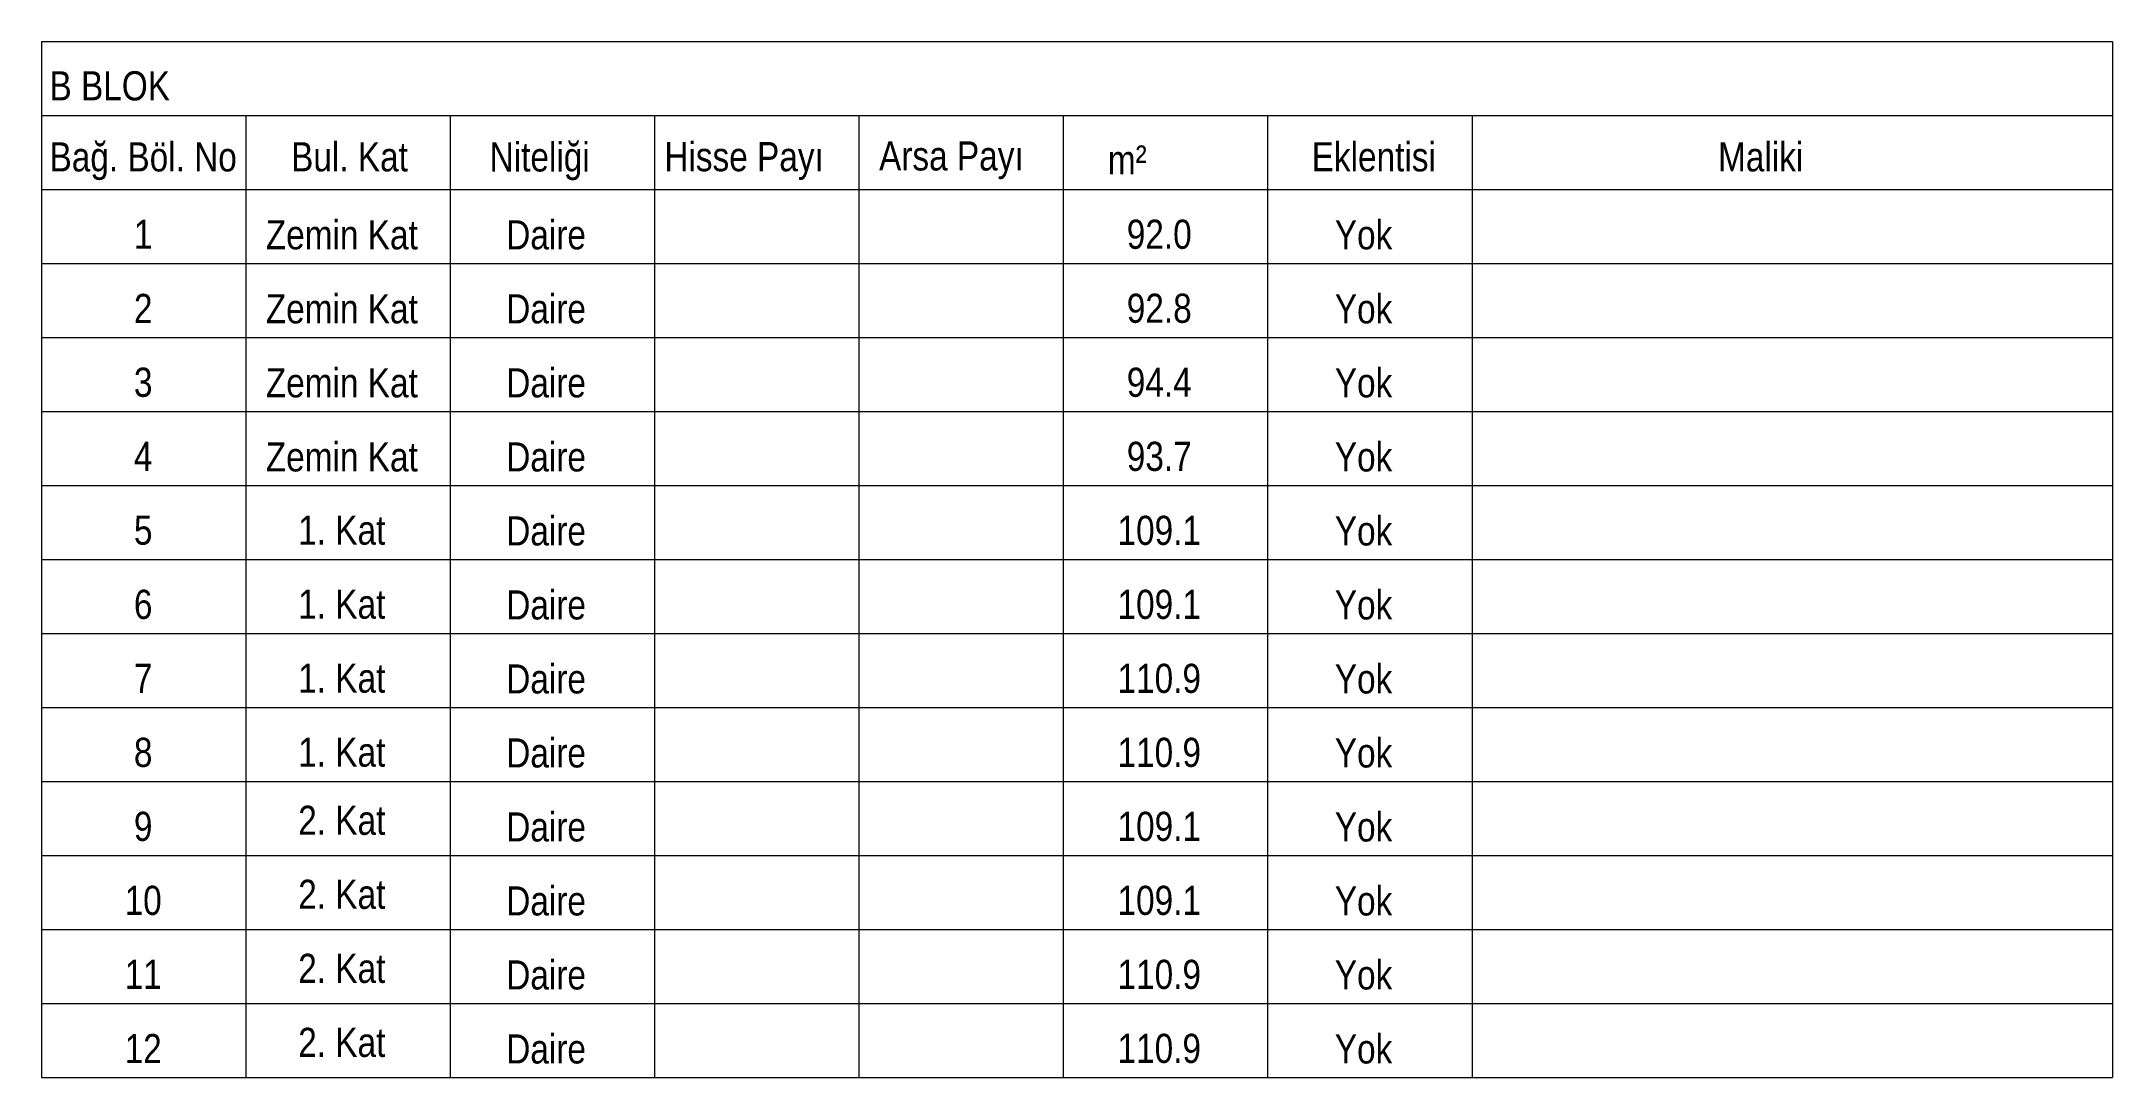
# Model space of a CAD drawing. Header units: millimetres. Extents: x 1852829 to 1882754, y -270850 to -231658.
# Drawn here: x 1866915 to 1869467, y -235662 to -234385 of the extents above; entities that cross this region are included whole.
import ezdxf
from ezdxf.enums import TextEntityAlignment as Align

# ---------------------------------------------------------------- set-up
doc = ezdxf.new("R2010")
doc.units = ezdxf.units.MM
doc.layers.add('a_görünüş_ince', color=8, linetype='Continuous', lineweight=20)
doc.layers.add('a_not_text', color=7, linetype='Continuous', lineweight=13)
doc.styles.get("Standard").update_dxf_attribs({"font": 'ARIALN.TTF'})

msp = doc.modelspace()

# ---------------------------------------------------------------- texts
at = {"layer": 'a_not_text'}
for s, height, p in [('B BLOK', 35.88, (1866999.5, -234439.5)), ('Bağ. Böl. No', 35.876, (1867040.7, -234531.2)), ('Bul. Kat', 35.88, (1867294.9, -234526.3)), ('Niteliği', 35.88, (1867529.2, -234531.3)), ('Hisse Payı', 35.88, (1867781, -234531.3)), ('Arsa Payı', 35.88, (1868036.4, -234531.3)), ('m²', 35.88, (1868253.1, -234530.7)), ('Eklentisi', 35.88, (1868556.8, -234526.3)), ('Maliki', 35.88, (1869033.5, -234526.3)), ('1', 35.9, (1867040.7, -234622.4)), ('Zemin Kat', 35.88, (1867285.4, -234622.4)), ('Daire', 35.88, (1867537.1, -234622.4)), ('92.0', 35.88, (1868292.5, -234622.4)), ('Yok', 35.88, (1868544.2, -234622.4)), ('2', 35.9, (1867040.7, -234713.6)), ('Zemin Kat', 35.88, (1867285.4, -234713.6)), ('Daire', 35.88, (1867537.1, -234713.6)), ('92.8', 35.88, (1868292.5, -234713.6)), ('Yok', 35.88, (1868544.2, -234713.6)), ('3', 35.9, (1867040.7, -234804.8)), ('Zemin Kat', 35.88, (1867285.4, -234804.8)), ('Daire', 35.88, (1867537.1, -234804.8)), ('94.4', 35.88, (1868292.5, -234804.8)), ('Yok', 35.88, (1868544.2, -234804.8)), ('4', 35.9, (1867040.7, -234896.1)), ('Zemin Kat', 35.88, (1867285.4, -234896.1)), ('Daire', 35.88, (1867537.1, -234896.1)), ('93.7', 35.88, (1868292.5, -234896.1)), ('Yok', 35.88, (1868544.2, -234896.1)), ('5', 35.9, (1867040.7, -234987.3)), ('1. Kat', 35.88, (1867285.4, -234987.3)), ('Daire', 35.88, (1867537.1, -234987.3)), ('109.1', 35.88, (1868292.5, -234987.3)), ('Yok', 35.88, (1868544.2, -234987.3)), ('6', 35.9, (1867040.7, -235078.5)), ('1. Kat', 35.88, (1867285.4, -235078.5)), ('Daire', 35.88, (1867537.1, -235078.5)), ('109.1', 35.88, (1868292.5, -235078.5)), ('Yok', 35.88, (1868544.2, -235078.5)), ('7', 35.9, (1867040.7, -235169.7)), ('1. Kat', 35.88, (1867285.4, -235169.7)), ('Daire', 35.88, (1867537.1, -235169.7)), ('110.9', 35.88, (1868292.5, -235169.7)), ('Yok', 35.88, (1868544.2, -235169.7)), ('8', 35.9, (1867040.7, -235260.9)), ('1. Kat', 35.88, (1867285.4, -235260.9)), ('Daire', 35.88, (1867537.1, -235260.9)), ('110.9', 35.88, (1868292.5, -235260.9)), ('Yok', 35.88, (1868544.2, -235260.9)), ('9', 35.9, (1867040.7, -235352.1)), ('2. Kat', 35.88, (1867285.4, -235344.6)), ('Daire', 35.88, (1867537.1, -235352.1)), ('109.1', 35.88, (1868292.5, -235352.1)), ('Yok', 35.88, (1868544.2, -235352.1)), ('10', 35.88, (1867040.7, -235443.3)), ('2. Kat', 35.88, (1867285.4, -235435.8)), ('Daire', 35.88, (1867537.1, -235443.3)), ('109.1', 35.88, (1868292.5, -235443.3)), ('Yok', 35.88, (1868544.2, -235443.3)), ('11', 35.88, (1867040.7, -235534.5)), ('2. Kat', 35.88, (1867285.4, -235527.1)), ('Daire', 35.88, (1867537.1, -235534.5)), ('110.9', 35.88, (1868292.5, -235534.5)), ('Yok', 35.88, (1868544.2, -235534.5)), ('12', 35.88, (1867040.7, -235625.7)), ('2. Kat', 35.88, (1867285.4, -235618.3)), ('Daire', 35.88, (1867537.1, -235625.7)), ('110.9', 35.88, (1868292.5, -235625.7)), ('Yok', 35.88, (1868544.2, -235625.7))]:
    msp.add_text(s, height=height, dxfattribs=at).set_placement(p, align=Align.MIDDLE)

# ---------------------------------------------------------------- linework, layer by layer
at = {"layer": 'a_görünüş_ince'}
for p, q in [((1866915.3, -234384.8), (1866915.3, -235661.7)), ((1866915.3, -234384.8), (1869467, -234384.8)), ((1869467, -234384.8), (1869467, -235661.7)), ((1866915.3, -234476), (1869467, -234476)), ((1867167.1, -234476), (1867167.1, -235661.7)), ((1867418.9, -234476), (1867418.9, -235661.7)), ((1867418.9, -234476), (1867418.9, -235661.7)), ((1867670.7, -234476), (1867670.7, -235661.7)), ((1867670.7, -234476), (1867670.7, -235661.7)), ((1867922.4, -234476), (1867922.4, -235661.7)), ((1868174.2, -234476), (1868174.2, -235661.7)), ((1868426, -234476), (1868426, -235661.7)), ((1868677.8, -234476), (1868677.8, -235661.7)), ((1866915.3, -234567.2), (1869467, -234567.2)), ((1866915.3, -234658.4), (1869467, -234658.4)), ((1866915.3, -234749.6), (1869467, -234749.6)), ((1866915.3, -234840.8), (1869467, -234840.8)), ((1866915.3, -234932), (1869467, -234932)), ((1866915.3, -235023.3), (1869467, -235023.3)), ((1866915.3, -235114.5), (1869467, -235114.5)), ((1866915.3, -235205.7), (1869467, -235205.7)), ((1866915.3, -235296.9), (1869467, -235296.9)), ((1866915.3, -235388.1), (1869467, -235388.1)), ((1866915.3, -235479.3), (1869467, -235479.3)), ((1866915.3, -235570.5), (1869467, -235570.5)), ((1866915.3, -235661.7), (1869467, -235661.7))]:
    msp.add_line(p, q, dxfattribs=at)

msp.set_redraw_order([(e.dxf.handle, doc.entitydb.next_handle()) for e in msp.query("TEXT MTEXT ATTDEF DIMENSION ARC_DIMENSION")])  # texts and dimensions are drawn at this point

doc.saveas('drawing.dxf')
